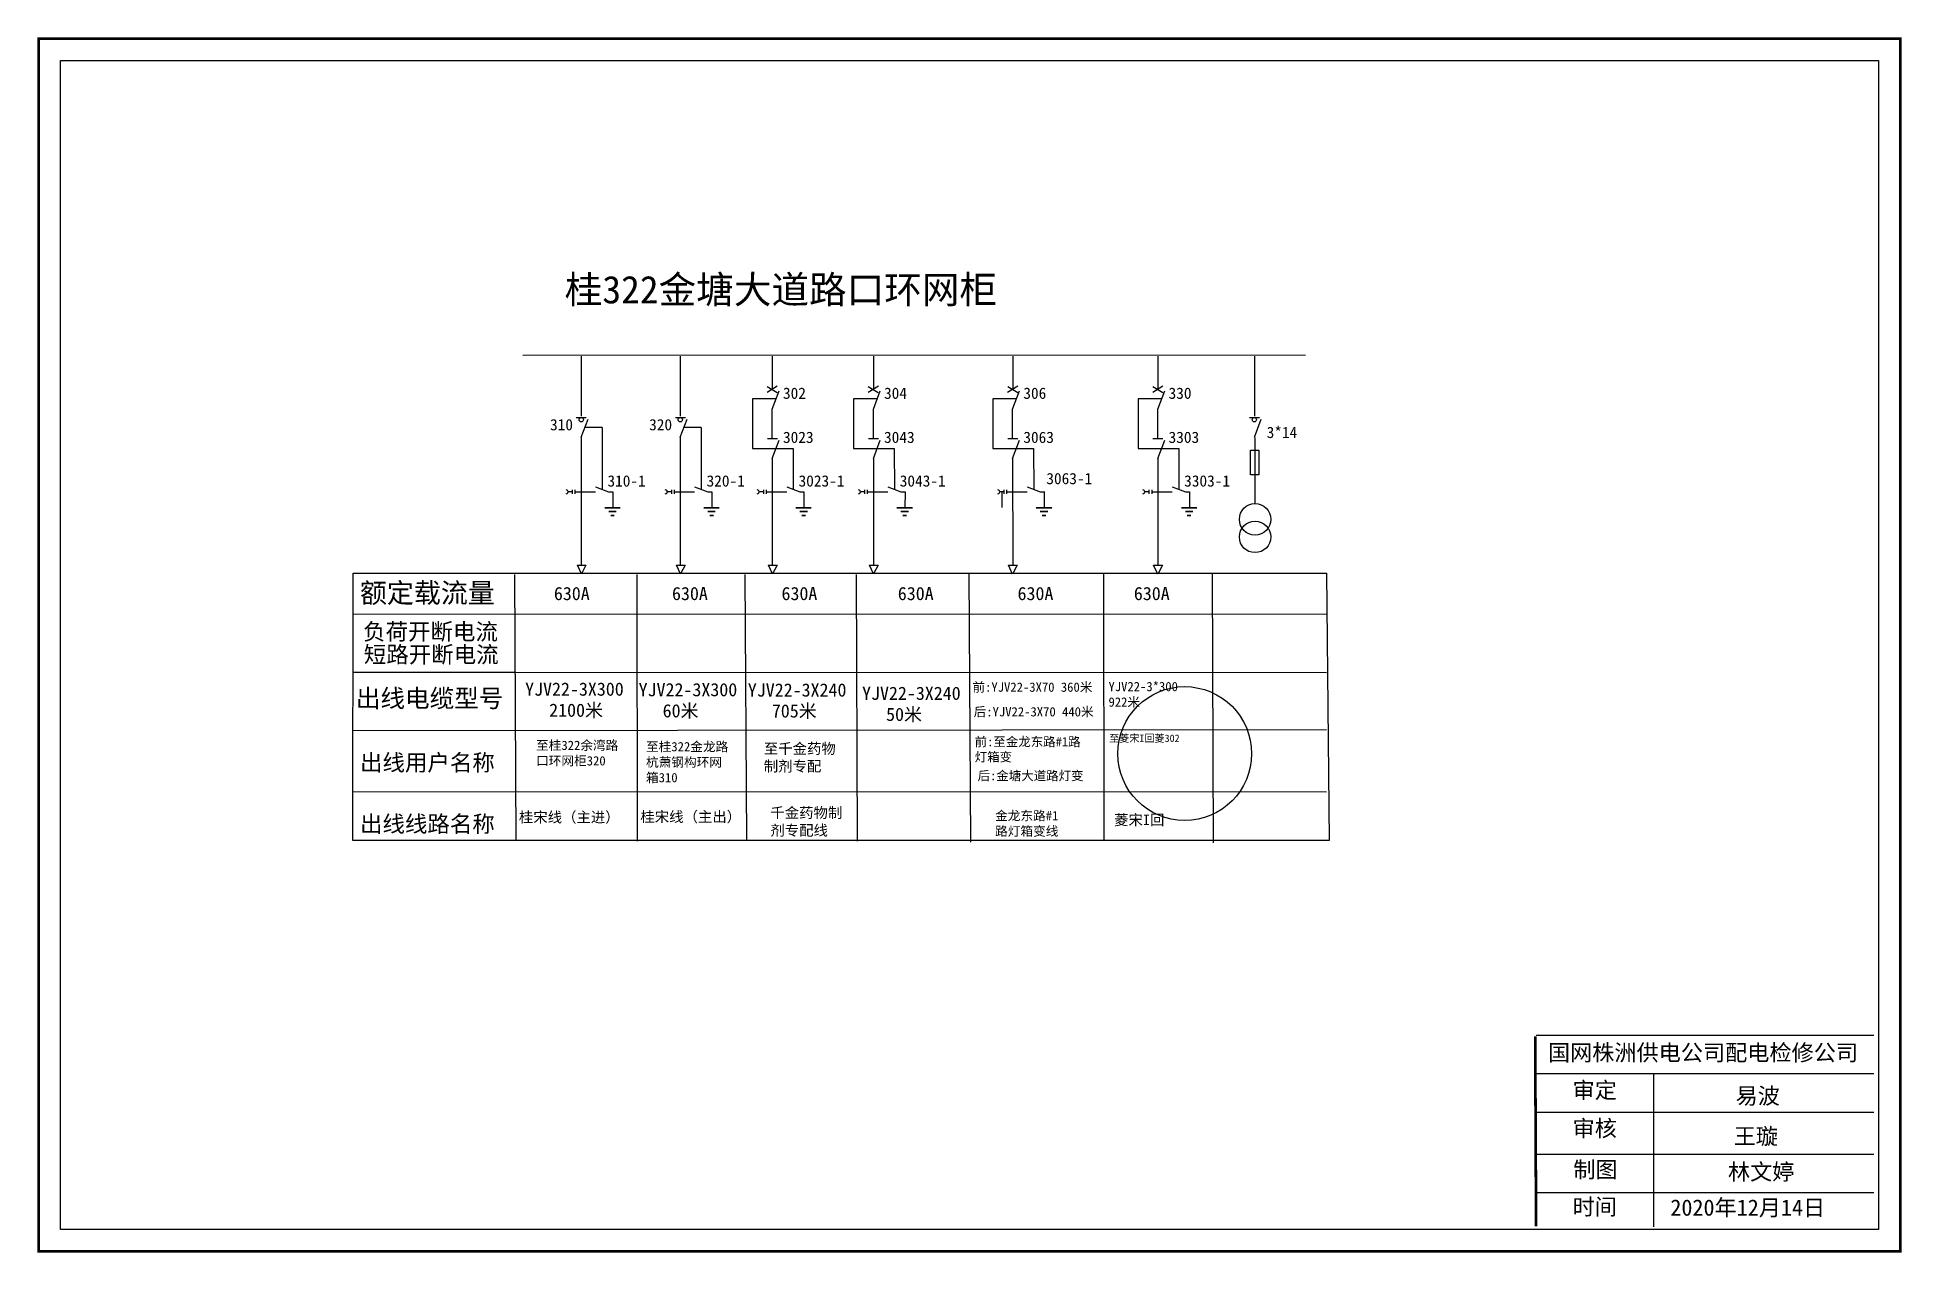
# Model space of a CAD drawing. Extents: x 1290 to 1704, y -528 to -159.
# Drawn here: x 1295.6 to 1421.3, y -341.7 to -259.8 of the extents above; entities that cross this region are included whole.
import ezdxf

# ---------------------------------------------------------------- set-up
doc = ezdxf.new("R2010")
doc.units = 0
doc.header["$LTSCALE"] = 0.774411
doc.layers.get('0').update_dxf_attribs({"linetype": 'CONTINUOUS'})
doc.styles.add('HZ', font='')
doc.styles.add('KaiTi_GB2312_txtstyle_1.09_0_0', font='', dxfattribs={"height": 1.0944})
doc.styles.get("Standard").update_dxf_attribs({"font": '', "height": 2.5})
doc.styles.add('STYLE1', font='txt.shx', dxfattribs={"height": 2.6})
doc.styles.add('字体', font='', dxfattribs={"height": 2.5})
doc.styles.get('HZ').set_extended_font_data('SimSun')
doc.styles.get('KaiTi_GB2312_txtstyle_1.09_0_0').set_extended_font_data('KaiTi_GB2312')
doc.styles.get('Standard').set_extended_font_data('SimSun')
doc.styles.get('字体').set_extended_font_data('KaiTi_GB2312')

msp = doc.modelspace()

# ---------------------------------------------------------------- texts
for s, height, p in [('302', 0.758, (1345.9, -284.15)), ('304', 0.758, (1352.71, -284.15)), ('306', 0.758, (1362.1, -284.15)), ('330', 0.758, (1371.89, -284.15)), ('310', 0.758, (1330.2, -286.27)), ('320', 0.758, (1336.88, -286.27)), ('3023', 0.758, (1345.9, -287.12)), ('3043', 0.758, (1352.71, -287.12)), ('3063', 0.758, (1362.1, -287.12)), ('3303', 0.758, (1371.89, -287.12)), ('3*14', 0.758, (1378.5, -286.79)), ('310-1', 0.758, (1334.07, -290.06)), ('320-1', 0.758, (1340.75, -290.06)), ('3023-1', 0.758, (1346.95, -290.06)), ('3043-1', 0.758, (1353.77, -290.06)), ('3063-1', 0.758, (1363.65, -289.9)), ('3303-1', 0.758, (1372.94, -290.06)), ('630A', 0.888, (1330.46, -297.71)), ('630A', 0.888, (1338.42, -297.71)), ('630A', 0.888, (1345.8, -297.71)), ('630A', 0.888, (1353.64, -297.71)), ('630A', 0.888, (1361.71, -297.71)), ('630A', 0.888, (1369.55, -297.71)), ('YJV22-3X300', 0.8883, (1328.52, -304.15)), ('YJV22-3X300', 0.8883, (1336.17, -304.19)), ('YJV22-3X240', 0.8883, (1343.53, -304.21)), ('YJV22-3X240', 0.8883, (1351.23, -304.43)), ('2100米', 0.888, (1330.14, -305.57)), ('60米', 0.888, (1337.79, -305.61)), ('705米', 0.888, (1345.15, -305.62)), ('50米', 0.888, (1352.85, -305.85)), ('桂宋线（主进）', 0.711, (1328.1, -312.69)), ('桂宋线（主出）', 0.711, (1336.29, -312.66))]:
    msp.add_text(s, height=height).set_placement(p)
at = {"style": 'HZ'}
for s, height, p in [('额定载流量', 1.332, (1317.39, -297.89)), ('负荷开断电流', 1.11, (1317.6, -300.39)), ('短路开断电流', 1.11, (1317.65, -301.93)), ('出线电缆型号', 1.215, (1317.11, -304.93)), ('出线用户名称', 1.11, (1317.39, -309.21)), ('出线线路名称', 1.11, (1317.39, -313.34))]:
    msp.add_text(s, height=height, dxfattribs=at).set_placement(p)
at = {"linetype": 'Continuous', "attachment_point": 1, "style": 'STYLE1'}
for s, insert, char_height, width in [('{\\fSimSun|b0|i0|c134|p2;\\C7;桂\\fKaiTi_GB2312|b0|i0|c134|p49;322\\fSimSun|b0|i0|c134|p2;金塘大道路口环网柜}', (1331.19, -275.86), 1.8585, 40.1825), ('{\\fSimSun|b0|i0|c134|p2;\\C7;前:YJV22-3X70 360米 }', (1358.67, -303.26), 0.6254, 9.1643), ('{\\fSimSun|b0|i0|c134|p2;\\C7;YJV22-3*300 \\P922米 }', (1367.84, -303.22), 0.6254, 9.1643), ('{\\fSimSun|b0|i0|c134|p2;\\C7;后:YJV22-3X70 440米 }', (1358.75, -304.92), 0.6254, 9.1643), ('{\\fSimSun|b0|i0|c134|p2;\\C7;至桂\\fKaiTi_GB2312|b0|i0|c134|p49;322\\fSimSun|b0|i0|c134|p2;余湾路口环网柜\\fKaiTi_GB2312|b0|i0|c134|p49;320}', (1329.26, -307.18), 0.6254, 5.6261), ('{\\fSimSun|b0|i0|c134|p2;\\C7;至桂322金龙路杭萧钢构环网箱310}', (1336.67, -307.27), 0.6254, 5.6261), ('{\\fSimSun|b0|i0|c134|p2;\\C7;至千金药物制剂专配}', (1344.61, -307.36), 0.7106, 5.6261), ('{\\fSimSun|b0|i0|c134|p2;\\H0.9848x;\\C7;前:至金龙东路\\fKaiTi_GB2312|b0|i0|c134|p49;#1\\fSimSun|b0|i0|c134|p2;路灯箱变\\H1.015x; }', (1358.82, -306.94), 0.6254, 7.9209), ('{\\fSimSun|b0|i0|c134|p2;\\C7;至菱宋I回菱302}', (1367.89, -306.77), 0.4974, 6.8553), ('{\\fSimSun|b0|i0|c134|p2;\\C7;后:金塘大道路灯变 }', (1359.02, -309.23), 0.6159, 7.4933), ('{\\fSimSun|b0|i0|c134|p2;\\C7;千金药物制剂专配线}', (1345.05, -311.68), 0.7106, 5.6261), ('{\\fKaiTi_GB2312|b0|i0|c134|p49;\\C7;金龙东路#1路灯箱变线}', (1360.2, -311.92), 0.6254, 4.5929), ('{\\fSimSun|b0|i0|c134|p2;\\C7;菱宋I回}', (1368.22, -312.16), 0.7106, 6.8058)]:
    msp.add_mtext(s, dxfattribs=dict(at, insert=insert, char_height=char_height, width=width))
at = {"color": 0, "linetype": 'Continuous', "attachment_point": 1, "style": '字体'}
for s, insert, char_height, width in [('国网株洲供电公司配电检修公司', (1397.46, -327.65), 1.0944, 29.9201), ('\\f\uffbfﾬￌﾣﾤ_GB2312|b0|i0|c134|p49;审定', (1399.12, -330.18), 1.0944, 8.5588), ('易波', (1410.11, -330.56), 1.094, 8.5588), ('\\f\uffbfﾬￌﾣﾤ_GB2312|b0|i0|c134|p49;审核', (1399.12, -332.75), 1.0944, 8.5588), ('王璇', (1409.98, -333.28), 1.094, 8.5588), ('\\f\uffbfﾬￌﾣﾤ_GB2312|b0|i0|c134|p49;制图', (1399.17, -335.53), 1.0944, 8.5588), ('\\f\uffbfﾬￌﾣﾤ_GB2312|b0|i0|c134|p49;时间', (1399.12, -338.04), 1.0944, 8.5588)]:
    msp.add_mtext(s, dxfattribs=dict(at, insert=insert, char_height=char_height, width=width))
at = {"color": 7, "linetype": 'Continuous', "char_height": 1.0944, "attachment_point": 1, "style": 'KaiTi_GB2312_txtstyle_1.09_0_0'}
for s, insert, width in [('{\\fSimSun|b0|i0|c134|p2;林文婷}', (1409.59, -335.68), 8.5588), ('2020{\\fSimSun|b0|i0|c134|p2;年}12{\\fSimSun|b0|i0|c134|p2;月14日}', (1405.71, -338.09), 16.0081)]:
    msp.add_mtext(s, dxfattribs=dict(at, insert=insert, width=width))

# ---------------------------------------------------------------- linework, layer by layer
at = {"linetype": 'Continuous'}
for p, q in [((1328.37, -281.2), (1381.11, -281.19)), ((1345.51, -283.3), (1344.84, -283.73)), ((1345.18, -284.85), (1345.64, -283.62)), ((1352.33, -283.3), (1351.65, -283.73)), ((1351.99, -284.85), (1352.46, -283.62)), ((1361.72, -283.3), (1361.04, -283.73)), ((1361.38, -284.85), (1361.85, -283.62)), ((1371.5, -283.3), (1370.82, -283.73)), ((1371.16, -284.85), (1371.63, -283.62)), ((1345.43, -284.16), (1343.84, -284.16)), ((1343.84, -284.16), (1343.84, -287.49)), ((1345.17, -286.83), (1345.17, -284.84)), ((1352.24, -284.16), (1350.66, -284.16)), ((1350.66, -284.16), (1350.66, -287.49)), ((1351.99, -286.83), (1351.99, -284.84)), ((1361.63, -284.16), (1360.05, -284.16)), ((1360.05, -284.16), (1360.05, -287.49)), ((1361.38, -286.83), (1361.38, -284.84)), ((1371.42, -284.16), (1369.83, -284.16)), ((1369.83, -284.16), (1369.83, -287.49)), ((1371.16, -286.83), (1371.16, -284.84)), ((1332.3, -286.74), (1332.76, -285.52)), ((1332.56, -286.06), (1333.71, -286.06)), ((1333.71, -286.07), (1333.71, -290.24)), ((1338.98, -286.74), (1339.44, -285.52)), ((1339.24, -286.06), (1340.39, -286.06)), ((1340.39, -286.07), (1340.39, -290.24)), ((1377.67, -286.74), (1378.13, -285.52)), ((1343.84, -287.49), (1346.59, -287.49)), ((1345.18, -288.17), (1345.64, -286.94)), ((1346.59, -287.49), (1346.59, -290.24)), ((1350.66, -287.49), (1353.4, -287.49)), ((1351.99, -288.17), (1352.46, -286.94)), ((1353.4, -287.49), (1353.41, -290.24)), ((1360.05, -287.49), (1362.79, -287.49)), ((1361.38, -288.17), (1361.85, -286.94)), ((1362.79, -287.49), (1362.8, -290.24)), ((1369.83, -287.49), (1372.58, -287.49)), ((1371.16, -288.17), (1371.63, -286.94)), ((1372.58, -287.49), (1372.58, -290.24)), ((1331.7, -290.28), (1331.7, -290.54)), ((1331.88, -290.28), (1331.88, -290.54)), ((1333.26, -290.08), (1334.15, -290.41)), ((1338.38, -290.28), (1338.38, -290.54)), ((1338.56, -290.28), (1338.56, -290.54)), ((1339.94, -290.08), (1340.83, -290.41)), ((1344.58, -290.28), (1344.58, -290.54)), ((1344.76, -290.28), (1344.76, -290.54)), ((1346.15, -290.08), (1347.04, -290.41)), ((1351.4, -290.28), (1351.4, -290.54)), ((1351.58, -290.28), (1351.58, -290.54)), ((1352.96, -290.08), (1353.85, -290.41)), ((1360.79, -290.28), (1360.79, -290.54)), ((1360.97, -290.28), (1360.97, -290.54)), ((1362.35, -290.08), (1363.24, -290.41)), ((1370.57, -290.28), (1370.57, -290.54)), ((1370.75, -290.28), (1370.75, -290.54)), ((1372.13, -290.08), (1373.02, -290.41)), ((1331.7, -290.41), (1331.42, -290.41)), ((1331.89, -290.41), (1333.26, -290.41)), ((1334.15, -290.41), (1334.43, -290.41)), ((1338.38, -290.41), (1338.1, -290.41)), ((1338.57, -290.41), (1339.94, -290.41)), ((1340.83, -290.41), (1341.11, -290.41)), ((1344.58, -290.41), (1344.31, -290.41)), ((1344.77, -290.41), (1346.15, -290.41)), ((1347.04, -290.41), (1347.31, -290.41)), ((1351.4, -290.41), (1351.12, -290.41)), ((1351.59, -290.41), (1352.96, -290.41)), ((1353.85, -290.41), (1354.13, -290.41)), ((1360.79, -290.41), (1360.51, -290.41)), ((1360.98, -290.41), (1362.35, -290.41)), ((1363.24, -290.41), (1363.52, -290.41)), ((1370.57, -290.41), (1370.29, -290.41)), ((1370.76, -290.41), (1372.13, -290.41)), ((1373.02, -290.41), (1373.3, -290.41))]:
    msp.add_line(p, q, dxfattribs=at)
for p, q in [((1332.3, -281.27), (1332.3, -285.32)), ((1338.98, -281.27), (1338.98, -285.32)), ((1345.18, -281.27), (1345.18, -283.51)), ((1352, -281.27), (1352, -283.51)), ((1361.39, -281.27), (1361.39, -283.51)), ((1371.17, -281.27), (1371.17, -283.51)), ((1377.67, -281.27), (1377.67, -285.32)), ((1344.84, -283.31), (1345.51, -283.72)), ((1351.65, -283.31), (1352.32, -283.72)), ((1361.05, -283.31), (1361.72, -283.72)), ((1370.83, -283.31), (1371.5, -283.72)), ((1331.97, -285.4), (1332.64, -285.4)), ((1338.65, -285.4), (1339.32, -285.4)), ((1377.34, -285.4), (1378.01, -285.4)), ((1332.3, -286.74), (1332.3, -295.36)), ((1338.98, -286.74), (1338.98, -295.36)), ((1344.85, -286.83), (1345.52, -286.83)), ((1351.66, -286.83), (1352.33, -286.83)), ((1361.05, -286.83), (1361.72, -286.83)), ((1370.83, -286.83), (1371.5, -286.83)), ((1377.71, -286.75), (1377.71, -291.21)), ((1345.18, -288.1), (1345.18, -295.36)), ((1351.99, -288.1), (1352, -295.36)), ((1361.38, -288.1), (1361.39, -295.36)), ((1371.16, -288.1), (1371.17, -295.36)), ((1334.43, -290.41), (1334.43, -291.47)), ((1341.11, -290.41), (1341.11, -291.47)), ((1347.31, -290.41), (1347.31, -291.47)), ((1354.13, -290.41), (1354.12, -291.47)), ((1360.65, -290.41), (1360.65, -291.47)), ((1363.51, -290.39), (1363.51, -291.45)), ((1373.3, -290.41), (1373.3, -291.47)), ((1316.9, -313.91), (1316.92, -295.89)), ((1316.92, -295.89), (1382.53, -295.89)), ((1327.81, -295.98), (1327.89, -313.91)), ((1332.03, -295.36), (1332.62, -295.36)), ((1332.31, -295.95), (1332.04, -295.36)), ((1332.62, -295.36), (1332.31, -295.95)), ((1336.04, -295.98), (1336.07, -313.96)), ((1338.71, -295.36), (1339.3, -295.36)), ((1338.99, -295.95), (1338.72, -295.36)), ((1339.3, -295.36), (1338.99, -295.95)), ((1343.34, -295.98), (1343.43, -313.85)), ((1344.91, -295.36), (1345.51, -295.36)), ((1345.19, -295.95), (1344.92, -295.36)), ((1345.51, -295.36), (1345.19, -295.95)), ((1350.84, -295.98), (1350.9, -313.96)), ((1351.72, -295.36), (1352.32, -295.36)), ((1352.01, -295.95), (1351.73, -295.36)), ((1352.32, -295.36), (1352.01, -295.95)), ((1358.42, -295.89), (1358.54, -314.01)), ((1361.09, -295.36), (1361.68, -295.36)), ((1361.37, -295.96), (1361.1, -295.36)), ((1361.68, -295.36), (1361.37, -295.96)), ((1367.51, -295.89), (1367.53, -313.85)), ((1370.87, -295.36), (1371.47, -295.36)), ((1371.16, -295.96), (1370.88, -295.36)), ((1371.47, -295.36), (1371.16, -295.96)), ((1374.83, -295.89), (1374.89, -314.07)), ((1382.53, -295.89), (1382.72, -313.9)), ((1316.93, -298.66), (1382.53, -298.64)), ((1316.94, -302.57), (1327.85, -302.57)), ((1327.89, -302.57), (1382.53, -302.59)), ((1382.53, -306.44), (1316.93, -306.51)), ((1382.53, -310.64), (1316.91, -310.63)), ((1382.72, -313.9), (1316.9, -313.91))]:
    msp.add_line(p, q)
at = {"color": 0, "linetype": 'Continuous'}
for p, q in [((1396.67, -327.01), (1419.42, -327.01)), ((1396.67, -329.61), (1419.42, -329.61)), ((1404.57, -329.66), (1404.57, -339.94)), ((1396.67, -332.2), (1419.42, -332.2)), ((1396.67, -335.03), (1419.42, -335.03)), ((1396.67, -337.62), (1419.42, -337.62))]:
    msp.add_line(p, q, dxfattribs=at)
at = {"color": 0, "linetype": 'Continuous', "const_width": 0.182}
msp.add_lwpolyline([(1295.73, -259.88), (1421.21, -259.88), (1421.21, -341.59), (1295.73, -341.59)], close=True, dxfattribs=at)
at = {"color": 0, "linetype": 'Continuous'}
msp.add_lwpolyline([(1297.21, -261.36), (1419.74, -261.36), (1419.74, -340.11), (1297.21, -340.11)], close=True, dxfattribs=at)
at = {"linetype": 'Continuous'}
msp.add_lwpolyline([(1377.42, -287.61), (1377.97, -287.61), (1377.97, -289.26), (1377.42, -289.26)], close=True, dxfattribs=at)
at = {"color": 0, "linetype": 'Continuous', "const_width": 0.182}
msp.add_lwpolyline([(1396.6, -327.09), (1396.66, -339.9)], dxfattribs=at)
for centre in [(1332.3, -285.56), (1338.98, -285.56), (1377.67, -285.56)]:
    msp.add_circle(centre, 0.146)
at = {"linetype": 'Continuous'}
for centre in [(1377.72, -292.27), (1377.72, -293.45)]:
    msp.add_circle(centre, 1.06, dxfattribs=at)
at = {"color": 1, "linetype": 'Continuous'}
msp.add_circle((1372.98, -308.05), 4.51, dxfattribs=at)
at = {"linetype": 'Continuous'}
for centre in [(1331.29, -290.41), (1337.97, -290.41), (1344.17, -290.41), (1350.99, -290.41), (1360.38, -290.41), (1370.16, -290.41)]:
    msp.add_arc(centre, 0.131, 268.8681, 90.9872, dxfattribs=at)
for points in [[(1333.88, -291.43), (1333.88, -291.54), (1334.94, -291.43), (1334.94, -291.54)], [(1340.56, -291.43), (1340.56, -291.54), (1341.62, -291.43), (1341.62, -291.54)], [(1346.76, -291.43), (1346.76, -291.54), (1347.82, -291.43), (1347.82, -291.54)], [(1353.57, -291.43), (1353.57, -291.54), (1354.63, -291.43), (1354.63, -291.54)], [(1362.96, -291.43), (1362.96, -291.54), (1364.03, -291.43), (1364.03, -291.54)], [(1372.75, -291.43), (1372.75, -291.54), (1373.81, -291.43), (1373.81, -291.54)], [(1334.67, -291.8), (1334.67, -291.69), (1334.14, -291.8), (1334.14, -291.69)], [(1334.28, -291.96), (1334.28, -292.07), (1334.54, -291.96), (1334.54, -292.07)], [(1341.35, -291.8), (1341.35, -291.69), (1340.82, -291.8), (1340.82, -291.69)], [(1340.96, -291.96), (1340.96, -292.07), (1341.22, -291.96), (1341.22, -292.07)], [(1347.56, -291.8), (1347.56, -291.69), (1347.03, -291.8), (1347.03, -291.69)], [(1347.16, -291.96), (1347.16, -292.07), (1347.42, -291.96), (1347.42, -292.07)], [(1354.37, -291.8), (1354.37, -291.69), (1353.84, -291.8), (1353.84, -291.69)], [(1353.97, -291.96), (1353.97, -292.07), (1354.24, -291.96), (1354.24, -292.07)], [(1363.76, -291.8), (1363.76, -291.69), (1363.23, -291.8), (1363.23, -291.69)], [(1363.36, -291.96), (1363.36, -292.07), (1363.63, -291.96), (1363.63, -292.07)], [(1373.54, -291.8), (1373.54, -291.69), (1373.01, -291.8), (1373.01, -291.69)], [(1373.14, -291.96), (1373.14, -292.07), (1373.41, -291.96), (1373.41, -292.07)]]:
    msp.add_trace(points)

msp.set_redraw_order([(e.dxf.handle, doc.entitydb.next_handle()) for e in msp.query("TEXT MTEXT ATTDEF DIMENSION ARC_DIMENSION")])  # texts and dimensions are drawn at this point

doc.saveas('drawing.dxf')
